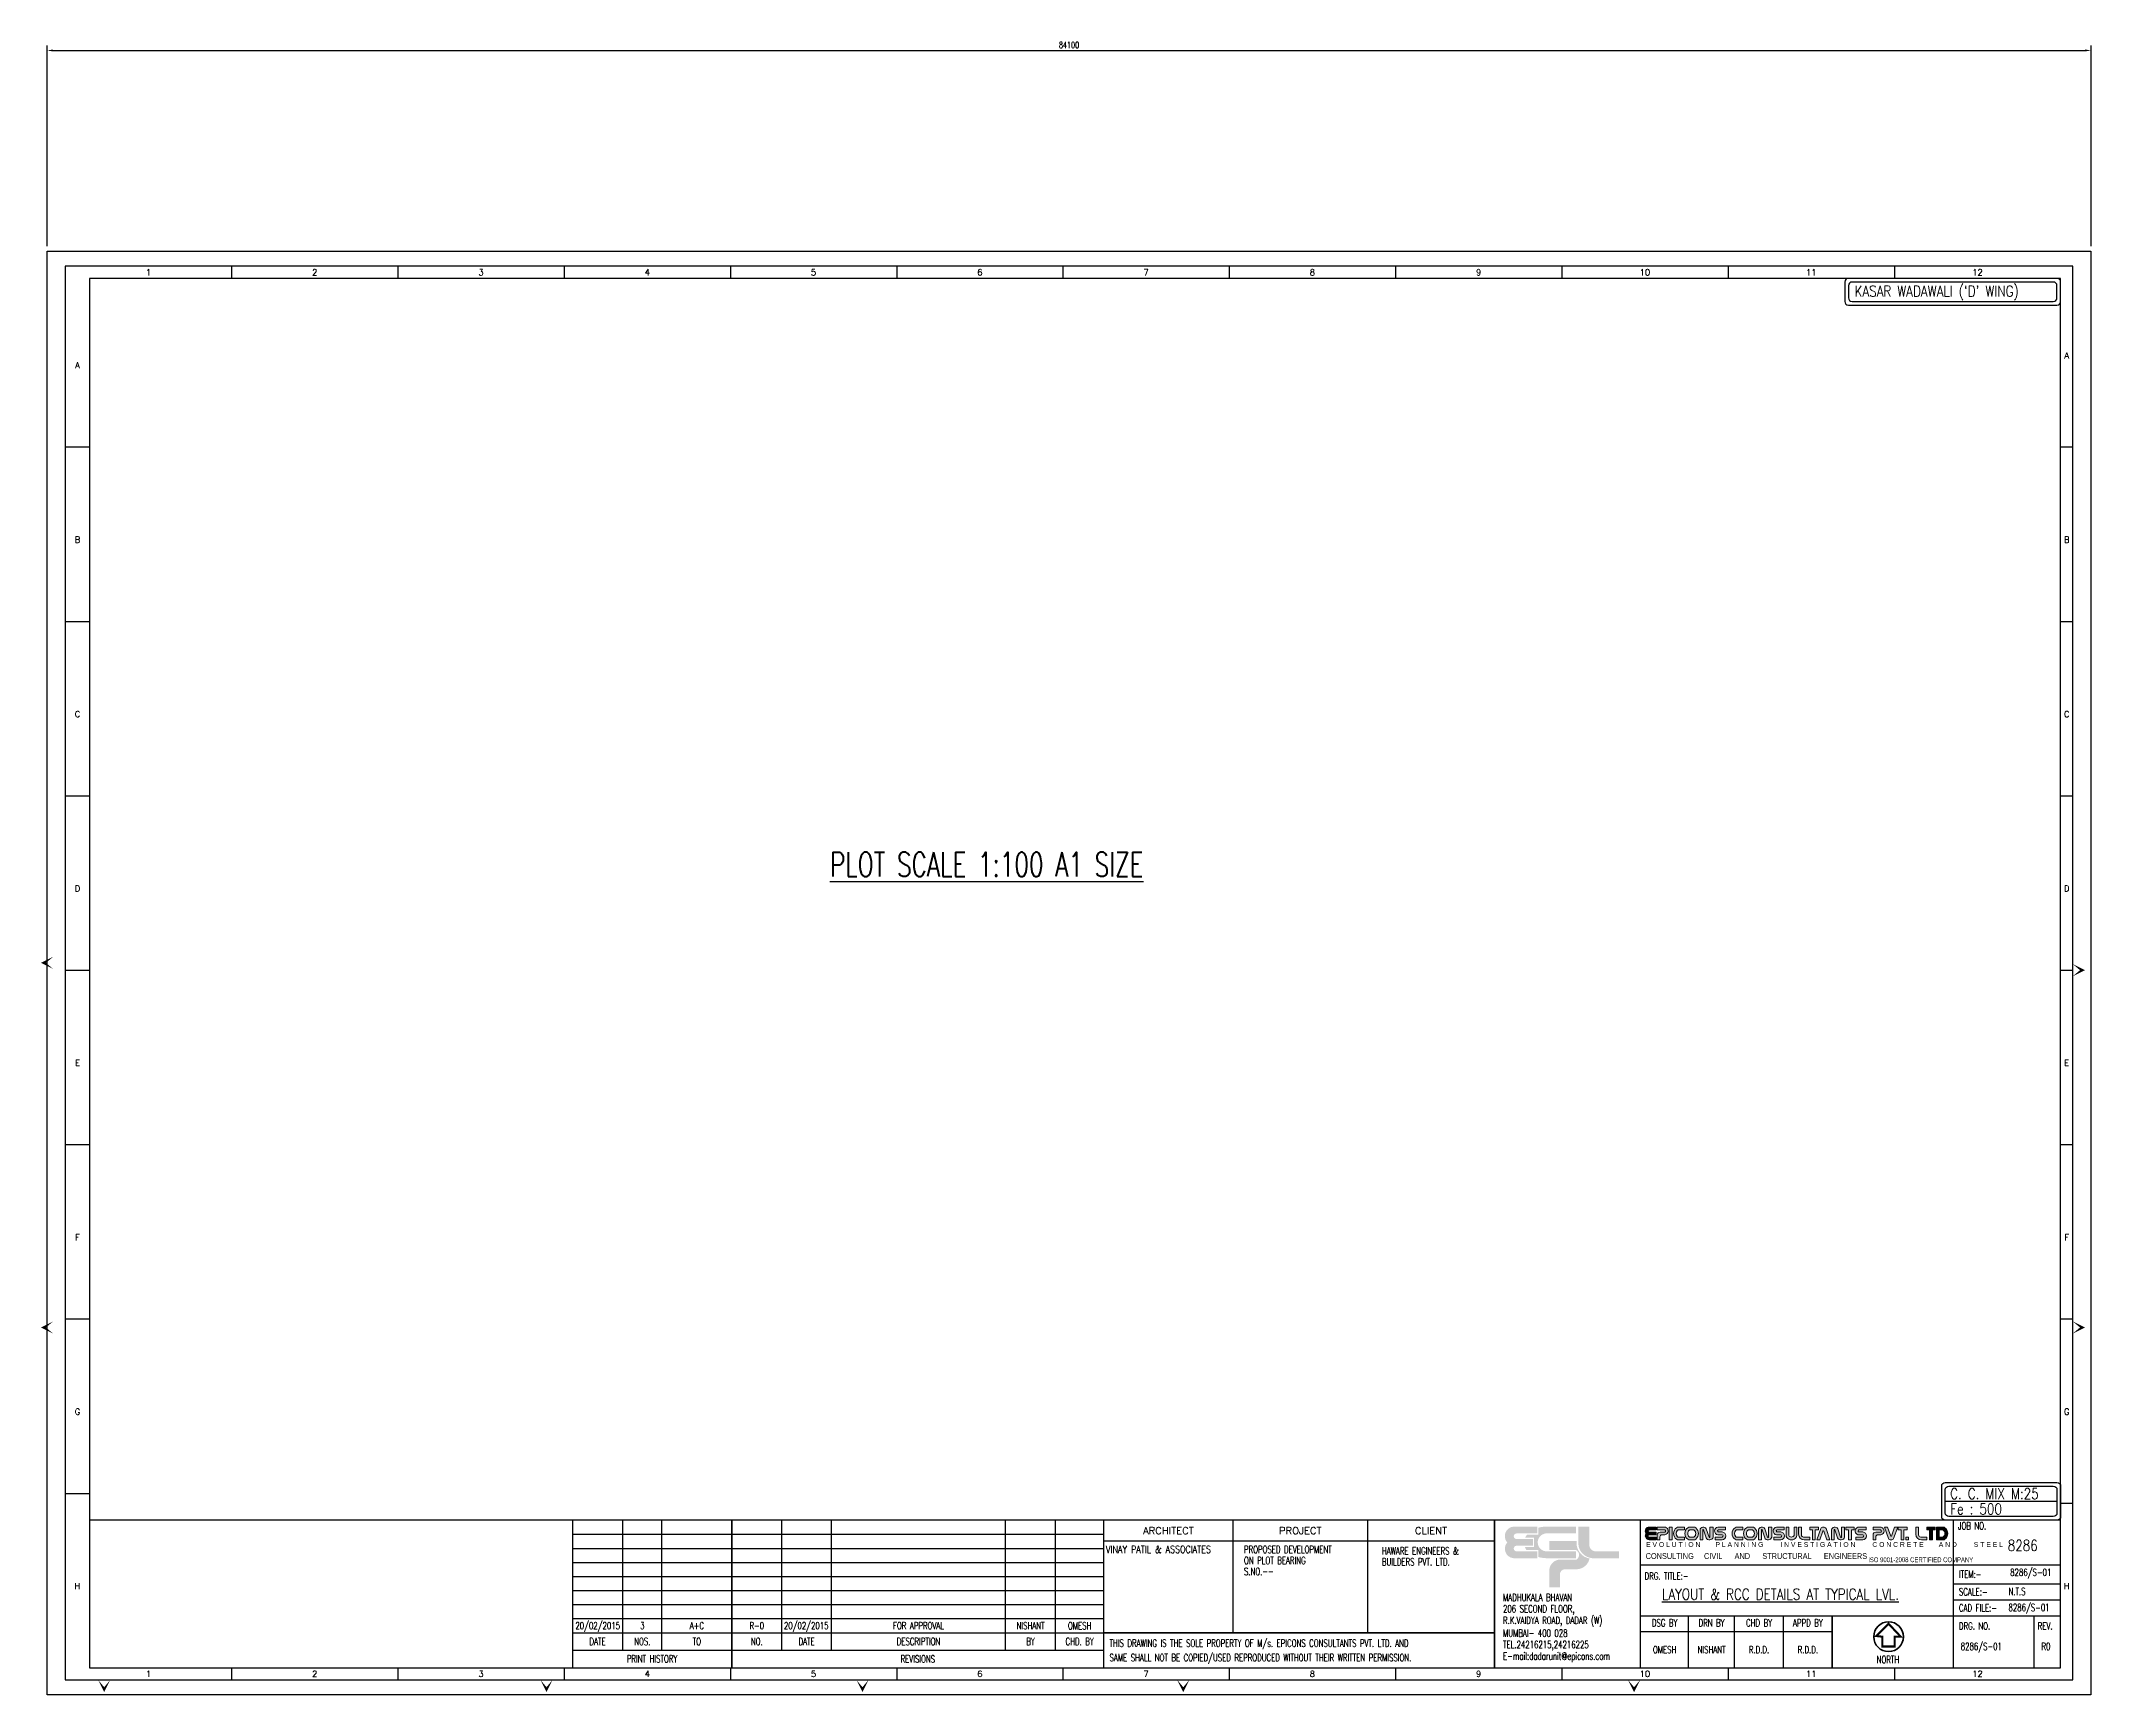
# Model space of a CAD drawing. Header units: millimetres. Extents: x 2659630 to 6742168, y -2425387 to -732288.
# Drawn here: x 3517709 to 3602059, y -800480 to -732434 of the extents above; entities that cross this region are included whole.
import ezdxf
from ezdxf.enums import TextEntityAlignment as Align

# ---------------------------------------------------------------- set-up
doc = ezdxf.new("R2010")
doc.units = ezdxf.units.MM
doc.header["$PDMODE"] = 35
doc.header["$PDSIZE"] = -25
for name, color, linetype, lineweight in [('00 ECPL LOGO', 250, 'Continuous', 20), ('00 ELEV-2', 9, 'Continuous', 30), ('TEXT', 150, 'Continuous', 25)]:
    doc.layers.add(name, color=color, linetype=linetype, lineweight=lineweight)
for name, color, linetype in [('PNA', 8, 'Continuous'), ('S-SCHEDULE LINE-1', 7, 'Continuous'), ('S-STIRUPS', 3, 'Continuous'), ('S-TITIL', 6, 'Continuous'), ('TEXT (SHEET)', 4, 'Continuous'), ('TITLE', 6, 'Continuous')]:
    doc.layers.add(name, color=color, linetype=linetype)
doc.styles.add('ROMANS', font='r.shx', dxfattribs={"width": 0.7})
doc.styles.add('SEC. TEXT', font='arial.ttf', dxfattribs={"height": 180})
doc.dimstyles.new('dim100', dxfattribs={"dimtxt": 250, "dimasz": 250, "dimexe": 200, "dimexo": 200, "dimgap": 100, "dimtad": 1, "dimdec": 0, "dimrnd": 1, "dimzin": 0, "dimdsep": 46, "dimtxsty": 'ROMANS', "dimcen": 0, "dimclrd": 5, "dimclre": 5, "dimclrt": 4, "dimadec": 0, "dimazin": 0, "dimtfac": 1, "dimtdec": 0, "dimtix": 1, "dimtofl": 0, "dimtmove": 2, "dimatfit": 3, "dimfxl": 1, "dimtolj": 1, "dimtzin": 0, "dimlwd": -1, "dimlwe": -1, "dimarcsym": 0})

msp = doc.modelspace()

# ---------------------------------------------------------------- texts
at = {"layer": 'S-TITIL', "style": 'ROMANS', "width": 0.8}
for s, p in [("KASAR WADAWALI (`D' WING)", (3592328.608, -742725.856)), ('C. C. MIX M:25', (3596264.934, -792198.656)), ('Fe : 500', (3596264.934, -792826.044))]:
    msp.add_text(s, height=450, dxfattribs=at).set_placement(p, align=Align.MIDDLE_LEFT)
at = {"layer": 'TEXT', "color": 2, "style": 'ROMANS'}
for s, width, p in [('VINAY PATIL & ASSOCIATES', 0.8, (3561529.859, -794488.474)), ('PROPOSED DEVELOPMENT', 0.7, (3567208.018, -794490.177)), ('HAWARE ENGINEERS &', 0.7, (3572882.917, -794551.417)), ('ON PLOT BEARING ', 0.7, (3567208.018, -794943.151)), ('S.NO.--', 0.7, (3567208.018, -795396.125)), ('BUILDERS PVT. LTD.', 0.7, (3572882.917, -795001.417)), ('8286/S-01', 0.7, (3598733.482, -795432.855)), ('N.T.S', 0.7, (3598663.71, -796220.225)), ('8286/S-01', 0.7, (3598663.71, -796880.6)), ('8286/S-01', 0.7, (3596700.605, -798479.448)), ('R0', 0.7, (3600019.423, -798479.448))]:
    msp.add_text(s, height=300, dxfattribs=dict(at, width=width)).set_placement(p, align=Align.MIDDLE_LEFT)
at = {"layer": 'TEXT', "color": 1, "style": 'ROMANS', "width": 0.8}
msp.add_text('8286', height=450, dxfattribs=at).set_placement((3599249.161, -794326.533), align=Align.MIDDLE_CENTER)
msp.add_text('%%ULAYOUT & RCC DETAILS AT TYPICAL LVL.', height=450, dxfattribs=at).set_placement((3584404.979, -796333.922), align=Align.MIDDLE_LEFT)
at = {"layer": 'TEXT', "color": 2, "style": 'ROMANS', "width": 0.7}
for s, p in [('20/02/2015', (3540614.909, -797627.054)), ('3', (3542452.024, -797627.054)), ('A+C', (3544694.994, -797627.054)), ('R-0', (3547161.437, -797627.054)), ('20/02/2015', (3549195.098, -797627.054)), ('FOR APPROVAL', (3553814.945, -797627.054)), ('NISHANT', (3558426.06, -797627.054)), ('OMESH', (3560445.602, -797629.579)), ('OMESH', (3584516.85, -798614.793)), ('NISHANT', (3586447.373, -798614.793)), ('R.D.D.', (3588400.396, -798614.793)), ('R.D.D.', (3590410.188, -798614.793))]:
    msp.add_text(s, height=300, dxfattribs=at).set_placement(p, align=Align.MIDDLE_CENTER)
at = {"layer": 'TITLE', "color": 2, "style": 'ROMANS', "width": 0.7}
msp.add_text('%%UPLOT SCALE 1:100 A1 SIZE', height=1000, dxfattribs=at).set_placement((3550170.383, -766810.04))

# ---------------------------------------------------------------- blocks, each defined once
blk = doc.blocks.new('ecpl logo')
at = {"layer": '00 ECPL LOGO'}
for color, points in [(256, [(351, -827, 0.621111), (586, -1401), (1442, -1401), (1442, -1151), (682, -1151, -0.917622), (682, -948), (1285, -948), (1285, -702), (682, -702, -0.926164), (682, -501), (1442, -501), (1442, -251), (581, -251, 0.621111), (351, -827)]), (152, [(2940, -251), (2940, -863, 0.384329), (3453, -1401), (4422, -1401), (4422, -1151), (3582, -1151, -0.414214), (3340, -908), (3340, -251)]), (140, [(1887, -779), (1887, -1102), (2862, -1102, -0.232111), (2971, -1281, -0.194401), (2883, -1450), (2269, -1450, 0.364674), (1887, -1802), (1887, -2463), (2269, -2463), (2269, -1996, -0.414214), (2462, -1802), (2899, -1802, 0.338499), (3350, -1412, -0.371272), (2877, -839), (2877, -779)])]:
    blk.add_hatch(color=color, dxfattribs=at).paths.add_polyline_path(points)
h = blk.add_hatch(color=253, dxfattribs=at)
h.dxf.hatch_style = 1
h.paths.add_polyline_path([(995, -993, 0.07148), (1056, -1106), (1486, -1106), (1486, -1356, 0.065387), (1776, -1401), (2862, -1401), (2862, -1151), (1776, -1151, -0.910826), (1742, -501), (2862, -501), (2862, -251), (1776, -251, 0.069483), (1486, -291), (1486, -546), (1071, -546, 0.072407), (1003, -657), (1329, -657), (1329, -993)])
blk = doc.blocks.new('EPICONS TITLE')
at = {"layer": '00 ECPL LOGO'}
h = blk.add_hatch(color=4, dxfattribs=at)
h.dxf.hatch_style = 1
h.paths.add_polyline_path([(678, -252), (678, -146), (414, -146, 0.261636), (303, -208, 0.285841), (304, -378, 0.344902), (324, -574, 0.204992), (418, -614), (678, -614), (678, -510), (424, -510, -1), (418, -426), (678, -426), (678, -331), (424, -331, -1), (422, -252)])
h = blk.add_hatch(color=4, dxfattribs=at)
h.dxf.hatch_style = 1
h.paths.add_polyline_path([(1011, -146), (712, -146), (712, -252), (997, -252, -0.440545), (997, -331), (816, -331, 0.414214), (712, -435), (712, -614), (810, -614), (810, -504, -0.414214), (888, -426), (997, -426, 0.757811)])
h.paths.add_polyline_path([(1254, -146), (1153, -146), (1153, -614), (1254, -614)])
h.paths.add_polyline_path([(1708, -146), (1494, -146, 0.154275), (1419, -169, 0.519672), (1419, -591, 0.154275), (1494, -614), (1708, -614), (1708, -510), (1472, -510, -0.210356), (1452, -502, -0.388707), (1452, -260, -0.210356), (1472, -252), (1708, -252)])
h.paths.add_polyline_path([(2037, -146), (1904, -146, 0.159018), (1828, -171, 0.507969), (1828, -589, 0.159018), (1904, -614), (2037, -614, 0.173791), (2119, -585, 0.472311), (2119, -175, 0.173791)])
h.paths.add_polyline_path([(2046, -252, -0.185052), (2063, -258, -0.445894), (2063, -504, -0.185052), (2046, -510), (1899, -510, -0.185052), (1882, -504, -0.445894), (1882, -258, -0.185052), (1899, -252)], flags=16)
h.paths.add_polyline_path([(2501, -209, 0.723435), (2273, -252), (2273, -614), (2374, -614), (2374, -252, -0.723435), (2399, -241), (2495, -533, 0.724077), (2751, -510), (2751, -146), (2635, -146), (2635, -509, -0.755661), (2603, -519)])
h.paths.add_polyline_path([(3198, -146), (2916, -146, 0.823713), (2916, -429), (3082, -429, -0.713272), (3082, -510), (2830, -510), (2830, -614), (3082, -614, 0.900309), (3082, -324), (2936, -324, -0.746931), (2936, -252), (3198, -252)])
h = blk.add_hatch(color=4, dxfattribs=at)
h.dxf.hatch_style = 1
h.paths.add_polyline_path([(3837, -146), (3623, -146, 0.154275), (3548, -169, 0.519672), (3548, -591, 0.154275), (3623, -614), (3837, -614), (3837, -510), (3600, -510, -0.210932), (3581, -502, -0.385278), (3580, -260, -0.212895), (3599, -252), (3837, -252)])
h.paths.add_polyline_path([(4255, -175, 0.173792), (4173, -146), (4040, -146, 0.159018), (3964, -171, 0.507969), (3964, -589, 0.159018), (4040, -614), (4173, -614, 0.173792), (4255, -585, 0.472311)])
h.paths.add_polyline_path([(4182, -252, -0.185053), (4199, -258, -0.445893), (4199, -504, -0.185053), (4182, -510), (4035, -510, -0.185053), (4017, -504, -0.445893), (4017, -258, -0.185053), (4035, -252)], flags=16)
h.paths.add_polyline_path([(4406, -252), (4406, -614), (4507, -614), (4507, -252, -0.436861), (4522, -236, -0.319738), (4534, -245), (4629, -533, 0.724077), (4884, -510), (4884, -146), (4768, -146), (4768, -509, -0.755661), (4737, -519), (4635, -209, 0.723435)])
h.paths.add_polyline_path([(5335, -146), (5053, -146, 0.823713), (5053, -429), (5219, -429, -0.713272), (5219, -510), (4967, -510), (4967, -614), (5219, -614, 0.900309), (5219, -324), (5074, -324, -0.746931), (5074, -252), (5335, -252)])
h.paths.add_polyline_path([(5509, -146), (5408, -146), (5408, -452, 0.160106), (5433, -529, 0.505303), (5772, -529, 0.160106), (5797, -452), (5797, -146), (5699, -146), (5699, -451, -0.621318), (5509, -451)])
h.paths.add_polyline_path([(5969, -146), (5862, -146), (5862, -406, 0.414214), (6070, -614), (6267, -614), (6267, -510), (6047, -510, -0.414214), (5969, -432)])
h.paths.add_polyline_path([(6589, -146), (6267, -146), (6267, -249), (6372, -249), (6372, -614), (6473, -614), (6473, -249), (6589, -249)])
h.paths.add_polyline_path([(6863, -194, 0.539211), (6672, -201), (6523, -614), (6641, -614), (6752, -289, -0.708617), (6777, -289), (6894, -614), (7006, -614)])
h.paths.add_polyline_path([(7288, -209, 0.723435), (7059, -252), (7059, -614), (7160, -614), (7160, -252, -0.723435), (7186, -241), (7282, -533, 0.724077), (7538, -510), (7538, -146), (7421, -146), (7421, -509, -0.755661), (7390, -519)])
h.paths.add_polyline_path([(7886, -146), (7579, -146), (7579, -249), (7684, -249), (7684, -614), (7785, -614), (7785, -249), (7886, -249)])
h.paths.add_polyline_path([(8321, -146), (8059, -146, 0.157568), (7983, -170, 0.511532), (7983, -404, 0.157569), (8059, -429), (8206, -429, -0.713272), (8206, -510), (7953, -510), (7953, -614), (8206, -614, 0.900308), (8206, -324), (8065, -324), (8060, -324, -0.722204), (8060, -249), (8321, -249)])
h = blk.add_hatch(color=4, dxfattribs=at)
h.dxf.hatch_style = 1
h.paths.add_polyline_path([(8875, -146), (8576, -146), (8576, -252), (8849, -252, -0.270444), (8871, -265, -0.26297), (8871, -318, -0.270444), (8849, -331), (8680, -331, 0.414214), (8576, -435), (8576, -614), (8674, -614), (8674, -504, -0.414214), (8752, -426), (8861, -426, 0.757811)])
h.paths.add_polyline_path([(9103, -146), (8990, -146), (9133, -566, 0.539211), (9324, -560), (9474, -146), (9356, -146), (9244, -471, -0.708617), (9220, -471)])
h.paths.add_polyline_path([(9814, -146), (9492, -146), (9492, -249), (9597, -249), (9597, -614), (9698, -614), (9698, -249), (9814, -249)])
h.paths.add_polyline_path([(10234, -146), (10128, -146), (10128, -406, 0.414214), (10336, -614), (10533, -614), (10533, -510), (10312, -510, -0.414214), (10234, -432)])
h.paths.add_polyline_path([(9871, -510), (9775, -510), (9775, -614), (9871, -614)])
h = blk.add_hatch(color=4, dxfattribs=at)
h.dxf.hatch_style = 1
h.paths.add_polyline_path([(10533, -146), (10533, -249), (10637, -249), (10637, -614), (10739, -614), (10739, -249), (10839, -249), (10839, -146)])
h.paths.add_polyline_path([(10890, -146), (10890, -614), (11119, -614, 0.189446), (11208, -580, 0.435754), (11208, -181, 0.189446), (11119, -146)])
h.paths.add_polyline_path([(11122, -249, -0.519112), (11122, -510), (10989, -510), (10989, -249)], flags=16)
at = {"layer": '00 ECPL LOGO', "color": 4}
for p, q in [((678, -146), (414, -146)), ((418, -426), (678, -426)), ((678, -510), (418, -510)), ((418, -614), (678, -614)), ((424, -252), (678, -252)), ((678, -331), (424, -331)), ((678, -252), (678, -146)), ((678, -426), (678, -331)), ((678, -614), (678, -510)), ((1011, -146), (712, -146)), ((712, -146), (712, -252)), ((997, -252), (712, -252)), ((712, -435), (712, -614)), ((712, -614), (810, -614)), ((810, -504), (810, -614)), ((997, -331), (816, -331)), ((888, -426), (997, -426)), ((1153, -146), (1254, -146)), ((1153, -146), (1153, -614)), ((1153, -614), (1254, -614)), ((1254, -146), (1254, -614)), ((1472, -252), (1708, -252)), ((1472, -510), (1708, -510)), ((1494, -146), (1708, -146)), ((1494, -614), (1708, -614)), ((1708, -252), (1708, -146)), ((1708, -614), (1708, -510)), ((1899, -252), (2046, -252)), ((1899, -510), (2046, -510)), ((1904, -146), (2037, -146)), ((2037, -614), (1904, -614)), ((2273, -252), (2273, -614)), ((2273, -614), (2374, -614)), ((2374, -252), (2374, -614)), ((2399, -241), (2495, -533)), ((2501, -209), (2603, -519)), ((2614, -614), (2635, -614)), ((2635, -146), (2751, -146)), ((2751, -146), (2635, -146)), ((2635, -146), (2635, -510)), ((2635, -614), (2635, -614)), ((2751, -146), (2751, -510)), ((2751, -252), (2751, -252)), ((2751, -510), (2751, -510)), ((2830, -614), (2830, -510)), ((2830, -510), (3082, -510)), ((2830, -614), (3082, -614)), ((2830, -614), (3082, -614)), ((2916, -146), (3198, -146)), ((3198, -146), (2916, -146)), ((3082, -429), (2916, -429)), ((2936, -252), (3198, -252)), ((3082, -324), (2936, -324)), ((3198, -252), (3198, -146)), ((3599, -252), (3837, -252)), ((3600, -510), (3837, -510)), ((3837, -146), (3623, -146)), ((3623, -614), (3837, -614)), ((3837, -252), (3837, -146)), ((3837, -614), (3837, -510)), ((4035, -252), (4182, -252)), ((4035, -510), (4182, -510)), ((4040, -146), (4173, -146)), ((4040, -614), (4173, -614)), ((4406, -252), (4406, -614)), ((4406, -614), (4507, -614)), ((4406, -614), (4507, -614)), ((4406, -614), (4507, -614)), ((4507, -252), (4507, -614)), ((4534, -245), (4629, -533)), ((4635, -209), (4737, -519)), ((4768, -146), (4884, -146)), ((4768, -146), (4884, -146)), ((4884, -146), (4768, -146)), ((4768, -146), (4768, -510)), ((4884, -146), (4884, -510)), ((4884, -252), (4884, -252)), ((4967, -614), (4967, -510)), ((4967, -510), (5219, -510)), ((4967, -510), (5219, -510)), ((4967, -614), (5219, -614)), ((4967, -614), (5219, -614)), ((4967, -614), (5219, -614)), ((5053, -146), (5335, -146)), ((5053, -146), (5335, -146)), ((5335, -146), (5053, -146)), ((5219, -429), (5053, -429)), ((5074, -252), (5335, -252)), ((5219, -324), (5074, -324)), ((5335, -252), (5335, -146)), ((5408, -146), (5509, -146)), ((5509, -146), (5408, -146)), ((5408, -146), (5408, -452)), ((5509, -146), (5509, -451)), ((5699, -146), (5797, -146)), ((5797, -146), (5699, -146)), ((5699, -146), (5699, -451)), ((5797, -146), (5797, -452)), ((5862, -146), (5969, -146)), ((5969, -146), (5862, -146)), ((5862, -406), (5862, -146)), ((5969, -432), (5969, -146)), ((6047, -510), (6267, -510)), ((6070, -614), (6267, -614)), ((6070, -614), (6267, -614)), ((6267, -146), (6589, -146)), ((6589, -146), (6267, -146)), ((6267, -146), (6267, -249)), ((6267, -249), (6372, -249)), ((6267, -510), (6267, -614)), ((6372, -614), (6372, -249)), ((6372, -614), (6473, -614)), ((6372, -614), (6473, -614)), ((6473, -614), (6473, -249)), ((6473, -249), (6589, -249)), ((6523, -614), (6672, -201)), ((6523, -614), (6641, -614)), ((6589, -146), (6589, -249)), ((6589, -614), (6641, -614)), ((6641, -614), (6752, -289)), ((6894, -614), (6777, -289)), ((7006, -614), (6863, -194)), ((6894, -614), (7006, -614)), ((6894, -614), (7006, -614)), ((7059, -252), (7059, -614)), ((7059, -614), (7160, -614)), ((7059, -614), (7160, -614)), ((7059, -614), (7160, -614)), ((7160, -252), (7160, -614)), ((7186, -241), (7282, -533)), ((7288, -209), (7390, -519)), ((7421, -146), (7538, -146)), ((7421, -146), (7538, -146)), ((7538, -146), (7421, -146)), ((7421, -146), (7538, -146)), ((7421, -146), (7421, -510)), ((7538, -146), (7538, -510)), ((7538, -252), (7538, -252)), ((7538, -510), (7538, -510)), ((7579, -146), (7886, -146)), ((7886, -146), (7579, -146)), ((7579, -146), (7886, -146)), ((7579, -146), (7886, -146)), ((7886, -146), (7579, -146)), ((7579, -146), (7579, -249)), ((7579, -249), (7684, -249)), ((7579, -249), (7684, -249)), ((7684, -614), (7684, -249)), ((7684, -614), (7785, -614)), ((7684, -614), (7785, -614)), ((7684, -614), (7785, -614)), ((7684, -614), (7785, -614)), ((7785, -614), (7785, -249)), ((7785, -249), (7886, -249)), ((7785, -249), (7886, -249)), ((7886, -146), (7886, -249)), ((7953, -614), (7953, -510)), ((7953, -510), (8206, -510)), ((7953, -510), (8206, -510)), ((7953, -510), (8206, -510)), ((7953, -614), (8206, -614)), ((7953, -614), (8206, -614)), ((7953, -614), (8206, -614)), ((7953, -614), (8206, -614)), ((7953, -614), (8206, -614)), ((8040, -146), (8321, -146)), ((8040, -146), (8321, -146)), ((8206, -429), (8040, -429)), ((8321, -146), (8059, -146)), ((8059, -429), (8194, -429)), ((8060, -249), (8321, -249)), ((8206, -324), (8060, -324)), ((8065, -324), (8206, -324)), ((8321, -252), (8321, -146)), ((8875, -146), (8576, -146)), ((8576, -146), (8576, -252)), ((8849, -252), (8576, -252)), ((8576, -435), (8576, -614)), ((8576, -614), (8674, -614)), ((8674, -504), (8674, -614)), ((8849, -331), (8680, -331)), ((8752, -426), (8861, -426)), ((9103, -146), (8990, -146)), ((9103, -146), (8990, -146)), ((8990, -146), (9133, -566)), ((9103, -146), (9220, -471)), ((9356, -146), (9244, -471)), ((9474, -146), (9324, -560)), ((9474, -146), (9356, -146)), ((9408, -146), (9356, -146)), ((9474, -146), (9356, -146)), ((9492, -146), (9814, -146)), ((9814, -146), (9492, -146)), ((9492, -146), (9814, -146)), ((9492, -146), (9814, -146)), ((9492, -146), (9814, -146)), ((9492, -146), (9492, -249)), ((9492, -249), (9597, -249)), ((9492, -249), (9597, -249)), ((9597, -614), (9597, -249)), ((9597, -614), (9698, -614)), ((9597, -614), (9698, -614)), ((9597, -614), (9698, -614)), ((9698, -614), (9698, -249)), ((9698, -249), (9814, -249)), ((9698, -249), (9814, -249)), ((9814, -146), (9814, -249)), ((10128, -146), (10234, -146)), ((10234, -146), (10128, -146)), ((10128, -406), (10128, -146)), ((10234, -432), (10234, -146)), ((10312, -510), (10533, -510)), ((10336, -614), (10533, -614)), ((10336, -614), (10533, -614)), ((10533, -146), (10839, -146)), ((10839, -146), (10533, -146)), ((10533, -146), (10533, -249)), ((10533, -249), (10637, -249)), ((10637, -249), (10533, -249)), ((10533, -510), (10533, -614)), ((10637, -614), (10637, -249)), ((10637, -614), (10739, -614)), ((10637, -614), (10739, -614)), ((10637, -614), (10739, -614)), ((10637, -614), (10739, -614)), ((10653, -614), (10739, -614)), ((10653, -614), (10739, -614)), ((10653, -614), (10739, -614)), ((10653, -614), (10739, -614)), ((10739, -614), (10739, -249)), ((10739, -249), (10839, -249)), ((10739, -249), (10839, -249)), ((10839, -249), (10739, -249)), ((10839, -146), (10839, -249)), ((10890, -146), (11119, -146)), ((10890, -146), (10890, -614)), ((10890, -614), (11119, -614)), ((10989, -249), (10989, -510)), ((10989, -249), (11113, -249)), ((10989, -510), (11113, -510))]:
    blk.add_line(p, q, dxfattribs=at)
blk.add_lwpolyline([(9775, -510), (9871, -510), (9871, -614), (9775, -614)], close=True, dxfattribs=at)
for centre, radius, start, end in [((439, -292), 160, 148.64797, 212.45631), ((439, -464), 160, 147.54369, 223.66124), ((414, -276), 130, 90, 148.64797), ((418, -484), 130, 223.66124, 270), ((421, -468), 42.1, 94.02421, 265.97579), ((423, -291), 39.6, 88.76368, 271.23632), ((816, -435), 104, 90, 180), ((888, -504), 78, 90, 180), ((965, -284), 146, 282.71879, 71.3398), ((961, -291), 53.7, 312.44874, 47.55126), ((1567, -380), 257, 125.08074, 234.91926), ((1584, -381), 179, 137.51709, 222.48291), ((1494, -276), 130, 90, 125.08074), ((1494, -484), 130, 234.91926, 270), ((1472, -278), 26, 90, 137.51709), ((1472, -484), 26, 222.48291, 270), ((1981, -380), 259, 126.14172, 233.85828), ((1992, -381), 165, 131.93642, 228.06358), ((1904, -276), 130, 90, 126.14172), ((1904, -484), 130, 233.85828, 270), ((1899, -278), 26, 90, 131.93642), ((1899, -484), 26, 228.06358, 270), ((2037, -276), 130, 50.56378, 90), ((2037, -484), 130, 270, 309.43622), ((2046, -278), 26, 48.06358, 90), ((2046, -484), 26, 270, 311.93642), ((1953, -381), 165, 311.93642, 48.06358), ((1951, -380), 265, 309.43622, 50.56378), ((2394, -268), 122, 28.74999, 172.28311), ((2388, -251), 14.5, 40.01913, 183.55226), ((2619, -479), 135, 203.2219, 346.75502), ((2618, -510), 17.1, 214.07961, 357.61273), ((2944, -287), 144, 101.04253, 258.95747), ((2947, -288), 37.6, 106.48558, 253.51442), ((3067, -469), 146, 276.00604, 83.99396), ((3068, -470), 43.1, 289.00161, 70.99839), ((3696, -380), 257, 125.08074, 234.91926), ((3714, -381), 180, 138.07412, 222.35635), ((3623, -276), 130, 90, 125.08074), ((3623, -484), 130, 234.91926, 270), ((3599, -278), 26, 90, 138.07412), ((3600, -484), 26, 222.35635, 270), ((4116, -380), 259, 126.14172, 233.85828), ((4127, -381), 165, 131.93642, 228.06358), ((4040, -276), 130, 90, 126.14172), ((4040, -484), 130, 233.85828, 270), ((4035, -278), 26, 90, 131.93642), ((4035, -484), 26, 228.06358, 270), ((4173, -276), 130, 50.56378, 90), ((4173, -484), 130, 270, 309.43622), ((4182, -278), 26, 48.06358, 90), ((4182, -484), 26, 270, 311.93642), ((4089, -381), 165, 311.93642, 48.06358), ((4087, -380), 265, 309.43622, 50.56378), ((4527, -268), 122, 28.74999, 172.28311), ((4522, -251), 14.5, 89.15773, 183.55226), ((4522, -249), 13, 18.23344, 89.15773), ((4753, -479), 135, 203.2219, 346.85165), ((4751, -510), 17.1, 214.07961, 357.61273), ((5081, -287), 144, 101.04253, 258.95747), ((5084, -288), 37.6, 106.48558, 253.51442), ((5204, -469), 146, 276.00604, 83.99396), ((5205, -470), 43.1, 289.00161, 70.99839), ((5538, -452), 130, 180, 216.38482), ((5602, -404), 210, 216.38482, 323.61518), ((5604, -405), 106, 206.29314, 333.70686), ((5667, -452), 130, 323.61518, 0), ((6070, -406), 208, 180, 270), ((6047, -432), 78, 180, 270), ((6770, -260), 114, 35.16598, 148.50219), ((6764, -294), 13, 19.76646, 161.05459), ((7181, -268), 122, 28.74999, 172.28311), ((7175, -251), 14.5, 40.01913, 183.55226), ((7406, -479), 135, 203.2219, 346.75502), ((7404, -510), 17.1, 214.07961, 357.61273), ((8067, -287), 144, 125.81796, 234.18198), ((8059, -276), 130, 90, 125.81796), ((8059, -299), 130, 234.18198, 270), ((8072, -286), 39.3, 108.32609, 238.19572), ((8065, -298), 26, 238.19572, 270), ((8190, -469), 146, 276.00604, 83.99396), ((8192, -470), 43.1, 289.00161, 70.99839), ((8680, -435), 104, 90, 180), ((8752, -504), 78, 90, 180), ((8849, -278), 26, 29.46718, 90), ((8849, -305), 26, 270, 330.53282), ((8829, -284), 146, 282.71879, 71.3398), ((8824, -291), 53.7, 330.53282, 29.46718), ((9227, -500), 114, 215.16598, 328.50219), ((9232, -467), 13, 199.76646, 341.05459), ((10336, -406), 208, 180, 270), ((10312, -432), 78, 180, 270), ((11113, -275), 26, 51.48158, 90), ((11113, -484), 26, 270, 308.51842), ((11119, -276), 130, 47.09074, 90), ((11119, -484), 130, 270, 312.90926), ((11030, -380), 160, 308.51842, 51.48158), ((11023, -380), 272, 312.90926, 47.09074)]:
    blk.add_arc(centre, radius, start, end, dxfattribs=at)
at = {"layer": '00 ECPL LOGO', "color": 4, "style": 'SEC. TEXT'}
for s, height, width, p in [('E V O L U T I O N        P L A N N I N G         I N V E S T I G A T I O N         C O N C R E T E        A N D         S T E E L', 177.202, 0.8, (308, -869)), ('CONSULTING     CIVIL      AND      STRUCTURAL      ENGINEERS', 212.64, 0.9, (294, -1308)), ('iSO 9001-2008 CERTIFIED COMPANY', 177.2, 0.7, (8411, -1424))]:
    blk.add_text(s, height=height, dxfattribs=dict(at, width=width)).set_placement(p)
blk = doc.blocks.new('FOLDER')
at = {"layer": 'PNA'}
for points in [[(-1250, 2500), (0, 0), (0, 1000)], [(1250, 2500), (0, 0), (0, 1000)]]:
    blk.add_solid(points, dxfattribs=at)
blk = doc.blocks.new('A1_SHEET.')
at = {"color": 1}
for p, q in [((828.5, 71.9), (17.5, 71.9)), ((655.76, 53.61), (828.5, 53.61)), ((216.12, 25.64), (435.51, 25.64)), ((655.76, 32.53), (828.5, 32.53)), ((655.76, 26.1), (734.56, 26.1)), ((216.12, 18.44), (434.78, 18.44))]:
    blk.add_line(p, q, dxfattribs=at)
for p, q in [((236.89, 18.44), (236.89, 71.9)), ((252.98, 18.44), (252.98, 71.9)), ((302.31, 18.44), (302.31, 71.9)), ((322.73, 18.44), (322.73, 71.9)), ((394.39, 18.44), (394.39, 71.9)), ((414.95, 18.44), (414.95, 71.9)), ((734.56, 11.2), (734.56, 32.53))]:
    blk.add_line(p, q)
at = {"color": 5, "linetype": 'ByBlock', "lineweight": -2}
for p, q in [((216.24, 66.12), (434.78, 66.12)), ((216.24, 60.33), (434.78, 60.33)), ((216.24, 54.55), (434.78, 54.55)), ((216.24, 48.77), (434.78, 48.77)), ((216.24, 42.98), (434.78, 42.98)), ((784.52, 45.74), (828.5, 45.74)), ((216.24, 37.2), (434.78, 37.2)), ((784.52, 39.14), (828.5, 39.14)), ((216.24, 31.42), (434.78, 31.42)), ((675.41, 11.2), (675.41, 32.53)), ((694.37, 11.2), (694.37, 32.53)), ((714.47, 11.2), (714.47, 32.53)), ((817.49, 32.53), (817.49, 11.2))]:
    blk.add_line(p, q, dxfattribs=at)
at = {"flags": 128}
blk.add_lwpolyline([(0, 0), (0, 594), (841, 594), (841, 0)], close=True, dxfattribs=at)
at = {"color": 1, "const_width": 0.575}
for points in [[(216.24, 11.33), (216.24, 71.9)], [(281.75, 11.33), (281.75, 71.9)], [(434.78, 11.2), (434.78, 71.9)], [(487.97, 25.58), (487.97, 71.9)], [(543.33, 25.58), (543.33, 71.9)], [(595.57, 11.2), (595.57, 71.9)], [(655.61, 11.2), (655.61, 71.9)], [(784.34, 11.2), (784.34, 71.9)], [(434.78, 63.3), (595.57, 63.3)], [(434.78, 25.58), (595.57, 25.58)], [(734.56, 11.2), (734.56, 32.53)]]:
    blk.add_lwpolyline(points, dxfattribs=at)
at = {"layer": 'PNA'}
for p, q in [((75.92, 587.8), (75.92, 582.8)), ((144.33, 587.8), (144.33, 582.8)), ((212.75, 587.8), (212.75, 582.8)), ((281.17, 587.8), (281.17, 582.8)), ((349.58, 587.8), (349.58, 582.8)), ((418, 587.8), (418, 582.8)), ((486.42, 587.8), (486.42, 582.8)), ((554.83, 587.8), (554.83, 582.8)), ((623.25, 587.8), (623.25, 582.8)), ((691.67, 587.8), (691.67, 582.8)), ((760.08, 587.8), (760.08, 582.8)), ((7.5, 513.45), (17.5, 513.45)), ((828.5, 513.45), (833.5, 513.45)), ((7.5, 441.7), (17.5, 441.7)), ((828.5, 441.7), (833.5, 441.7)), ((7.5, 369.95), (17.5, 369.95)), ((828.5, 369.95), (833.5, 369.95)), ((7.5, 298.2), (17.5, 298.2)), ((828.5, 298.2), (833.5, 298.2)), ((7.5, 226.45), (17.5, 226.45)), ((828.5, 226.45), (833.5, 226.45)), ((7.5, 154.7), (17.5, 154.7)), ((828.5, 154.7), (833.5, 154.7)), ((7.5, 82.95), (17.5, 82.95)), ((828.5, 78.95), (833.5, 78.95)), ((75.92, 11.2), (75.92, 6.2)), ((144.33, 11.2), (144.33, 6.2)), ((212.75, 11.2), (212.75, 6.2)), ((281.17, 11.2), (281.17, 6.2)), ((349.58, 11.2), (349.58, 6.2)), ((418, 11.2), (418, 6.2)), ((486.42, 11.2), (486.42, 6.2)), ((554.83, 11.2), (554.83, 6.2)), ((623.25, 11.2), (623.25, 6.2)), ((691.67, 11.2), (691.67, 6.2)), ((760.08, 11.2), (760.08, 6.2))]:
    blk.add_line(p, q, dxfattribs=at)
at = {"layer": 'PNA', "color": 1}
for points in [[(7.5, 6.2), (833.5, 6.2), (833.5, 587.8), (7.5, 587.8)], [(17.5, 11.2), (828.5, 11.2), (828.5, 582.8), (17.5, 582.8)]]:
    blk.add_lwpolyline(points, close=True, dxfattribs=at)
at = {"layer": 'TITLE', "color": 1, "const_width": 0.856}
blk.add_lwpolyline([(757.71, 29.29), (752.7, 24.27), (755.18, 23.98), (755.18, 19.94), (760.25, 19.94), (760.25, 23.98), (762.73, 23.98)], close=True, dxfattribs=at)
at = {"layer": 'TITLE', "lineweight": 35}
blk.add_circle((757.71, 23.98), 6.12, dxfattribs=at)
at = {"layer": '00 ELEV-2', "xscale": 0.0112961961291064, "yscale": 0.0112961961291064, "zscale": 0.0112961961291064}
for name, p in [('ecpl logo', (596.83, 72.1)), ('EPICONS TITLE', (654.45, 70.73))]:
    blk.add_blockref(name, p, dxfattribs=at)
at = {"layer": 'PNA', "xscale": 0.0020000000001672, "yscale": 0.0020000000001672, "zscale": 0.0020000000001672}
for p, rotation in [((-2.5, 301.2), 270), ((838.5, 298.2), 90), ((-2.5, 151.2), 270), ((838.5, 151.2), 90)]:
    blk.add_blockref('FOLDER', p, dxfattribs=dict(at, rotation=rotation))
at = {"layer": 'PNA', "xscale": 0.0020000000043068, "yscale": 0.0020000000043068, "zscale": 0.0020000000043068}
for p in [(23.5, 1.2), (205.5, 1.2), (335.5, 1.2), (467.5, 1.2), (653, 1.2)]:
    blk.add_blockref('FOLDER', p, dxfattribs=at)
at = {"layer": 'PNA', "style": 'ROMANS'}
for s, p in [('1', (41.72, 585.3)), ('2', (110.13, 585.3)), ('3', (178.55, 585.3)), ('4', (246.97, 585.3)), ('5', (315.38, 585.3)), ('6', (383.8, 585.3)), ('7', (452.22, 585.3)), ('8', (520.63, 585.3)), ('9', (589.05, 585.3)), ('10', (657.47, 585.3)), ('11', (725.88, 585.3)), ('12', (794.3, 585.3)), ('A', (12.5, 547.05)), ('A', (831, 551.05)), ('B', (12.5, 475.3)), ('B', (831, 475.3)), ('C', (12.5, 403.55)), ('C', (831, 403.55)), ('D', (12.5, 331.8)), ('D', (831, 331.8)), ('E', (12.5, 260.05)), ('E', (831, 260.05)), ('F', (12.5, 188.3)), ('F', (831, 188.3)), ('G', (12.5, 116.55)), ('G', (831, 116.55)), ('H', (12.5, 44.8)), ('H', (831, 44.8)), ('1', (41.72, 8.7)), ('2', (110.13, 8.7)), ('3', (178.55, 8.7)), ('4', (246.97, 8.7)), ('5', (315.38, 8.7)), ('6', (383.8, 8.7)), ('7', (452.22, 8.7)), ('8', (520.63, 8.7)), ('9', (589.05, 8.7)), ('10', (657.47, 8.7)), ('11', (725.88, 8.7)), ('12', (794.3, 8.7))]:
    blk.add_text(s, height=2.5, dxfattribs=at).set_placement(p, align=Align.MIDDLE)
at = {"layer": 'TEXT (SHEET)', "color": 2, "style": 'ROMANS'}
for s, p in [('ARCHITECT', (461.38, 67.6)), ('PROJECT', (515.65, 67.6)), ('CLIENT', (569.45, 67.6))]:
    blk.add_text(s, height=3, dxfattribs=at).set_placement(p, align=Align.MIDDLE_CENTER)
at = {"layer": 'TEXT (SHEET)', "color": 4, "style": 'ROMANS', "width": 0.7}
for s, p in [('JOB NO.', (786.28, 68.07)), ('206 SECOND FLOOR,', (599.07, 33.94, 0.07)), ('MADHUKALA BHAVAN', (599.07, 38.66, 0.07)), ('R.K.VAIDYA ROAD, DADAR (W)', (599.07, 29.22, 0.07)), ('MUMBAI- 400 028', (599.07, 23.96, 0.07)), ('THIS DRAWING IS THE SOLE PROPERTY OF M/s. EPICONS CONSULTANTS PVT. LTD. AND', (437.15, 19.82)), ('SAME SHALL NOT BE COPIED/USED REPRODUCED WITHOUT THEIR WRITTEN PERMISSION.', (437.15, 13.87)), ('TEL.24216215,24216225', (599.07, 19.24, 0.07)), ('E-mail:dadarunit@epicons.com', (599.07, 14.52, 0.07)), ('NORTH', (752.82, 13.05))]:
    blk.add_text(s, height=3, dxfattribs=at).set_placement(p)
for s, p in [('ITEM:-', (786.66, 49.68)), ('DRG. TITLE:-', (657.3, 48.95)), ('SCALE:-', (786.66, 42.44)), ('CAD FILE:-', (786.66, 35.83)), ('DRG. NO. ', (786.66, 28.38)), ('REV.', (819.08, 28.38))]:
    blk.add_text(s, height=3, dxfattribs=at).set_placement(p, align=Align.MIDDLE_LEFT)
for s, p in [('DSG BY', (665.58, 29.68)), ('DRN BY', (684.89, 29.68)), ('CHD BY', (704.42, 29.68)), ('APPD BY', (724.51, 29.68)), ('DATE', (226.5, 22.04)), ('NOS.', (244.93, 22.04)), ('TO', (267.36, 22.04)), ('NO.', (292.03, 22.04)), ('DATE', (312.52, 22.04)), ('DESCRIPTION', (358.56, 22.04)), ('BY', (404.67, 22.04)), ('CHD. BY', (424.87, 22.04)), ('PRINT HISTORY', (248.93, 14.89)), ('REVISIONS', (358.27, 14.82))]:
    blk.add_text(s, height=3, dxfattribs=at).set_placement(p, align=Align.MIDDLE_CENTER)
blk = doc.blocks.new('*D2224')
at = {"layer": 'Defpoints', "color": 0, "ltscale": 1200}
for p in [(3602059, -732823), (3517959, -741080), (3602059, -741080)]:
    blk.add_point(p, dxfattribs=at)
at = {"layer": 'S-STIRUPS', "color": 5, "ltscale": 1200}
for p, q in [((3517959, -740880), (3517959, -732623)), ((3518209, -732823), (3601809, -732823)), ((3602059, -740880), (3602059, -732623))]:
    blk.add_line(p, q, dxfattribs=at)
for points in [[(3518209, -732781), (3518209, -732864), (3517959, -732823)], [(3601809, -732864), (3601809, -732781), (3602059, -732823)]]:
    blk.add_solid(points, dxfattribs=at)
at = {"layer": 'S-STIRUPS', "color": 4, "ltscale": 1200, "insert": (3560009, -732598), "char_height": 250, "attachment_point": 5, "style": 'ROMANS'}
blk.add_mtext('\\A1;84100', dxfattribs=at)

# ---------------------------------------------------------------- dimensions: what is measured, and where the dimension line sits
at = {"layer": 'S-STIRUPS', "ltscale": 1200}
dim = msp.add_linear_dim(base=(3602058.727, -732822.704), p1=(3517958.727, -741079.737), p2=(3602058.727, -741079.737), dimstyle='dim100', dxfattribs=at)
dim.commit()
dim.dimension.update_dxf_attribs({"geometry": '*D2224', "text_midpoint": (3560008.727, -732597.704)})

# ---------------------------------------------------------------- linework, layer by layer
at = {"layer": 'S-SCHEDULE LINE-1', "color": 2}
msp.add_line((3596064.934, -792512.35), (3600658.727, -792512.35), dxfattribs=at)
for points in [[(3596064.934, -791734.962), (3600658.727, -791734.962, -0.414213562), (3600808.727, -791884.962), (3600808.727, -793139.738, -0.414213562), (3600658.727, -793289.738), (3596064.934, -793289.738, -0.414213562), (3595914.934, -793139.738), (3595914.934, -791884.962, -0.414213562)], [(3596214.934, -791884.962), (3600508.727, -791884.962, -0.414213562), (3600658.727, -792034.962), (3600658.727, -792989.738, -0.414213562), (3600508.727, -793139.738), (3596214.934, -793139.738, -0.414213562), (3596064.934, -792989.738), (3596064.934, -792034.962, -0.414213562)]]:
    msp.add_lwpolyline(points, format="xyb", close=True, dxfattribs=at)
at = {"layer": 'TITLE', "color": 2}
for points in [[(3600658.727, -742199.366), (3592076.611, -742199.366, 0.414213562), (3591926.611, -742349.366), (3591926.611, -743149.366, 0.414213562), (3592076.611, -743299.366), (3600658.727, -743299.366, 0.414213562), (3600808.727, -743149.366), (3600808.727, -742349.366, 0.414213562)], [(3600508.727, -742349.366), (3592226.611, -742349.366, 0.414213562), (3592076.611, -742499.366), (3592076.611, -742999.366, 0.414213562), (3592226.611, -743149.366), (3600508.727, -743149.366, 0.414213562), (3600658.727, -742999.366), (3600658.727, -742499.366, 0.414213562)]]:
    msp.add_lwpolyline(points, format="xyb", close=True, dxfattribs=at)

# ---------------------------------------------------------------- block references
at = {"xscale": 100, "yscale": 100, "zscale": 100}
msp.add_blockref('A1_SHEET.', (3517958.727, -800479.737), dxfattribs=at)

msp.set_redraw_order([(e.dxf.handle, doc.entitydb.next_handle()) for e in msp.query("TEXT MTEXT ATTDEF DIMENSION ARC_DIMENSION")])  # texts and dimensions are drawn at this point

doc.saveas('drawing.dxf')
